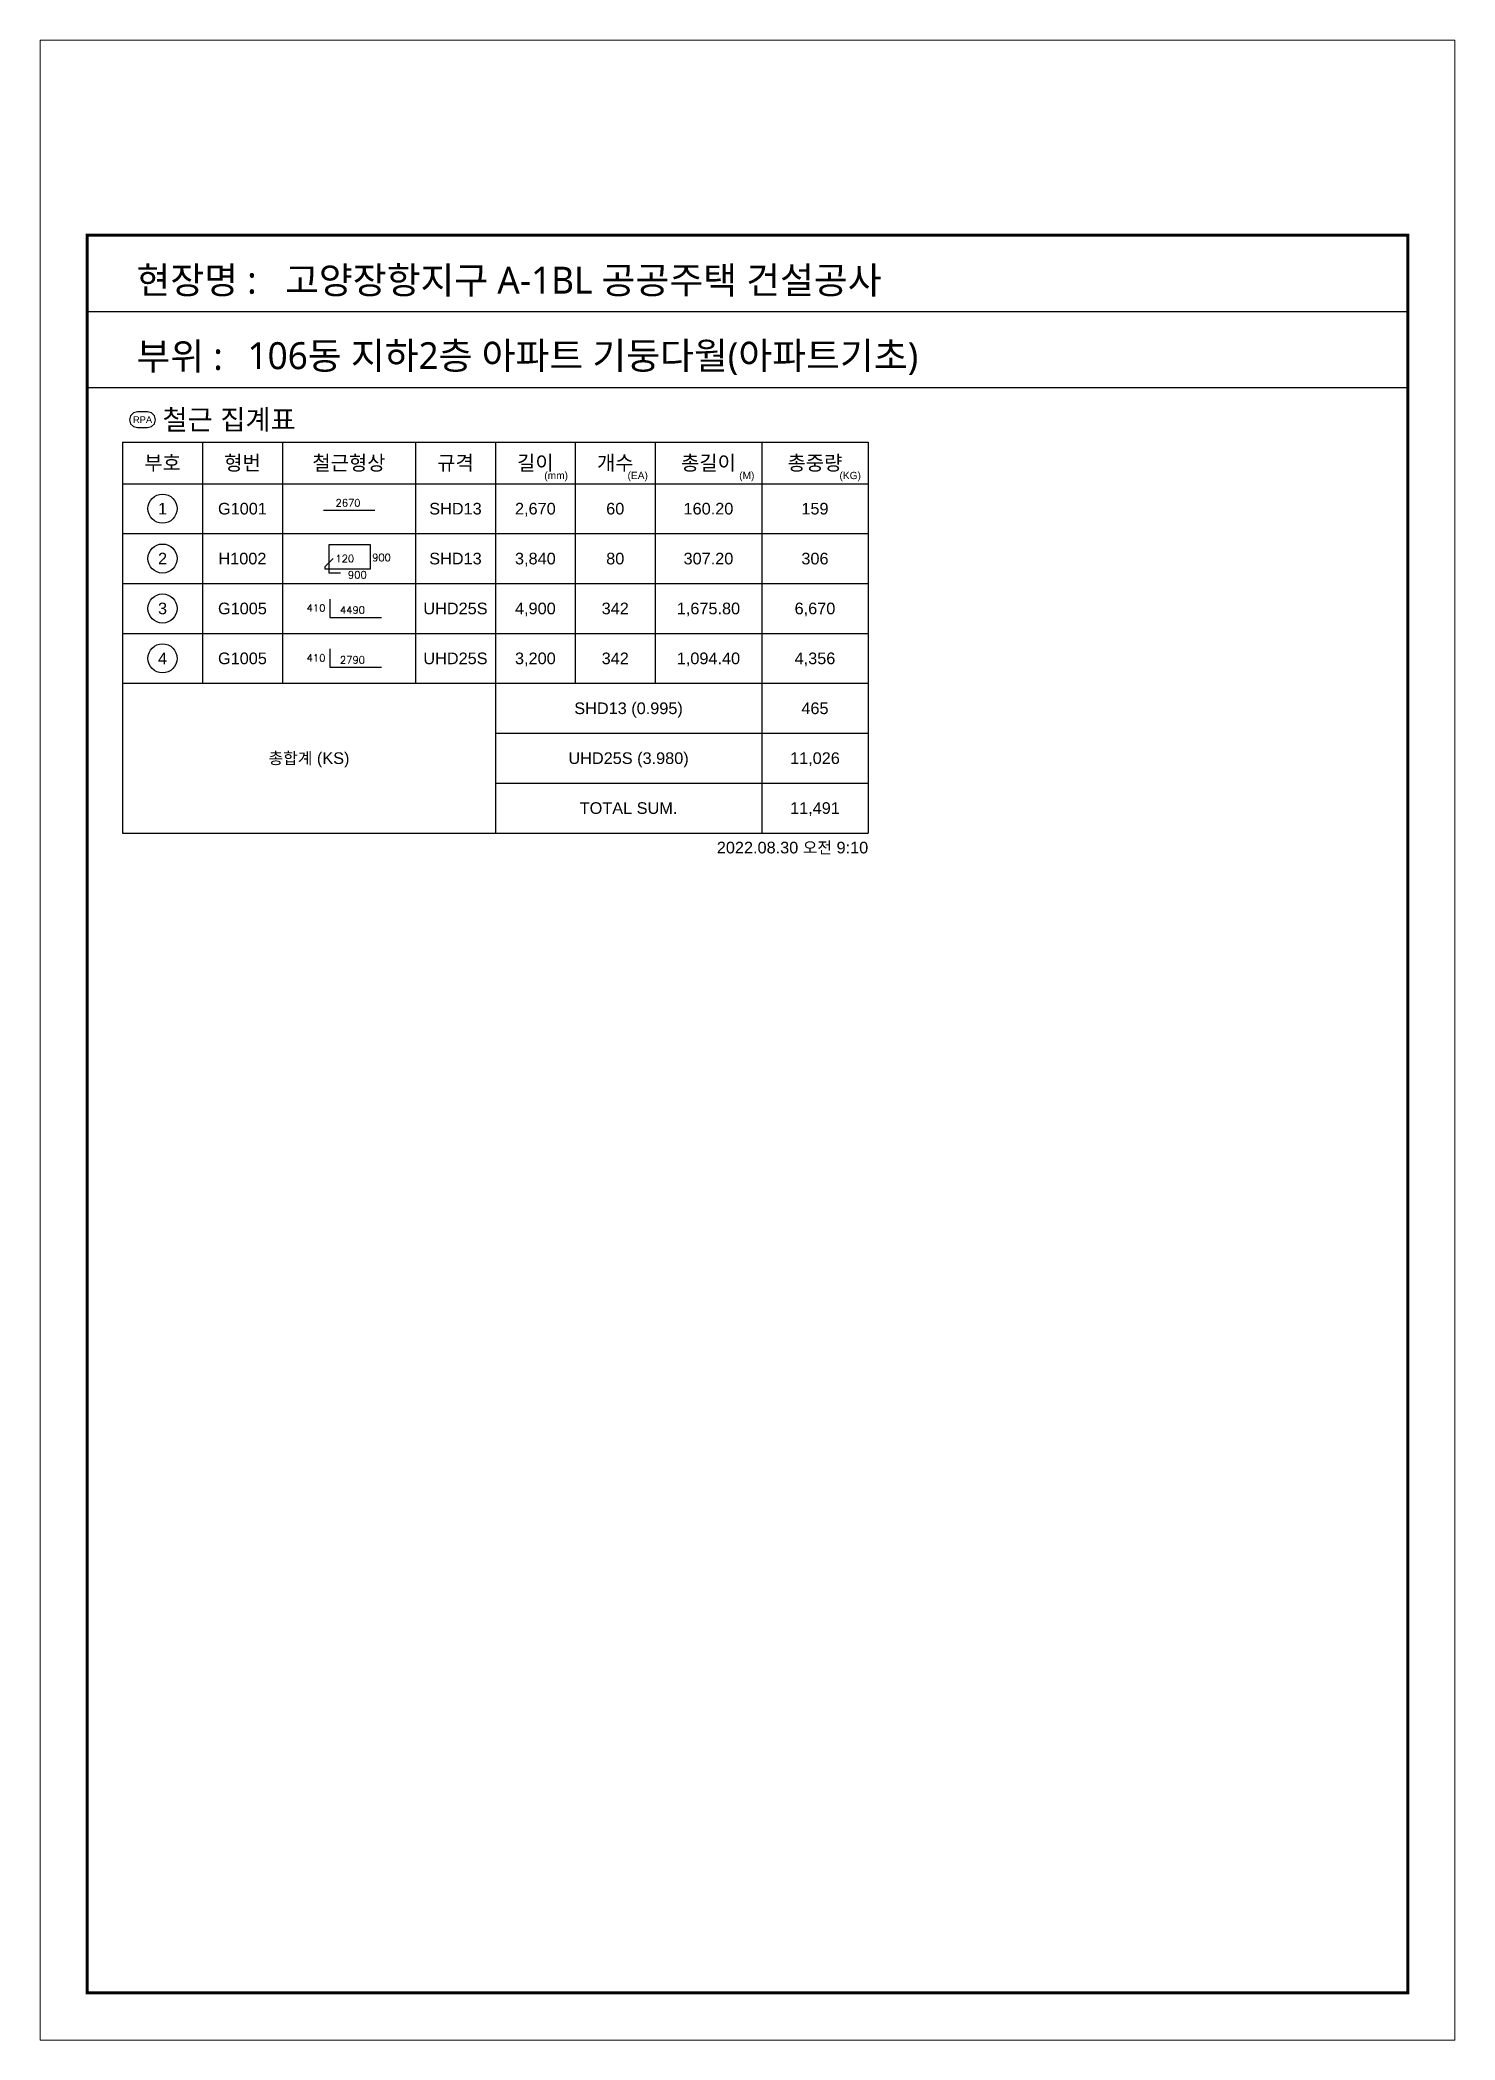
# Model space of a CAD drawing. Header units: millimetres. Extents: x 262481 to 2519995, y -394348 to 364571.
# Drawn here: x 492761 to 509091, y -220901 to -197807 of the extents above; entities that cross this region are included whole.
import ezdxf
from ezdxf.enums import TextEntityAlignment as Align

# ---------------------------------------------------------------- set-up
doc = ezdxf.new("R2010")
doc.units = ezdxf.units.MM
doc.header["$LTSCALE"] = 65
for name, color, linetype in [('AMAC-TITLE', 7, 'Continuous'), ('FORM-L', 7, 'Continuous'), ('RP_DIM', 7, 'Continuous'), ('SHOPLINE', 7, 'Continuous'), ('XDIM', 7, 'Continuous')]:
    doc.layers.add(name, color=color, linetype=linetype)
doc.layers.add('TEXT', color=3, linetype='Continuous', lineweight=9)
doc.styles.add('RPWK1', font='arial.ttf', dxfattribs={"bigfont": 'whgtxt.shx'})
doc.styles.add('XRebar2', font='Romans.shx')
doc.styles.add('돋움', font='malgun.ttf')

msp = doc.modelspace()

# ---------------------------------------------------------------- texts
at = {"layer": 'AMAC-TITLE', "color": 2, "linetype": 'Continuous', "style": '돋움'}
msp.add_text('106동 지하2층 아파트 기둥다월(아파트기초)', height=311.415, dxfattribs=at).set_placement((495155.6, -201607.6))
at = {"layer": 'RP_DIM', "color": 7, "linetype": 'Continuous', "ltscale": 100, "style": 'RPWK1'}
msp.add_text('철근 집계표', height=230.49, dxfattribs=at).set_placement((494174.9, -202190.9), align=Align.MIDDLE_LEFT)
for s, height, p in [('RPA', 76.83, (493944.4, -202190.9)), ('부호', 168.07, (494174.9, -202690.3)), ('형번', 168.07, (495096.8, -202690.3)), ('철근형상', 168.07, (496326.1, -202690.3)), ('규격', 168.07, (497555.4, -202690.3)), ('길이', 168.07, (498477.4, -202690.3)), ('개수', 168.07, (499399.4, -202690.3)), ('총길이', 168.07, (500475, -202690.3)), ('총중량', 168.07, (501704.3, -202690.3)), ('1', 134.5, (494174.9, -203218.5)), ('G1001', 134.45, (495096.8, -203218.5)), ('SHD13', 134.45, (497555.4, -203218.5)), ('2,670', 134.45, (498477.4, -203218.5)), ('60', 134.45, (499399.4, -203218.5)), ('160.20', 134.45, (500475, -203218.5)), ('159', 134.45, (501704.3, -203218.5)), ('2', 134.5, (494174.9, -203794.7)), ('H1002', 134.45, (495096.8, -203794.7)), ('SHD13', 134.45, (497555.4, -203794.7)), ('3,840', 134.45, (498477.4, -203794.7)), ('80', 134.45, (499399.4, -203794.7)), ('307.20', 134.45, (500475, -203794.7)), ('306', 134.45, (501704.3, -203794.7)), ('3', 134.5, (494174.9, -204370.9)), ('G1005', 134.45, (495096.8, -204370.9)), ('UHD25S', 134.45, (497555.4, -204370.9)), ('4,900', 134.45, (498477.4, -204370.9)), ('342', 134.45, (499399.4, -204370.9)), ('1,675.80', 134.45, (500475, -204370.9)), ('6,670', 134.45, (501704.3, -204370.9)), ('4', 134.5, (494174.9, -204947.2)), ('G1005', 134.45, (495096.8, -204947.2)), ('UHD25S', 134.45, (497555.4, -204947.2)), ('3,200', 134.45, (498477.4, -204947.2)), ('342', 134.45, (499399.4, -204947.2)), ('1,094.40', 134.45, (500475, -204947.2)), ('4,356', 134.45, (501704.3, -204947.2)), ('SHD13 (0.995)', 134.454, (499553, -205523.4)), ('465', 134.45, (501704.3, -205523.4)), ('총합계 (KS)', 134.45, (495865.1, -206099.6)), ('UHD25S (3.980)', 134.454, (499553, -206099.6)), ('11,026', 134.45, (501704.3, -206099.6)), ('TOTAL SUM.', 134.45, (499553, -206675.9)), ('11,491', 134.45, (501704.3, -206675.9))]:
    msp.add_text(s, height=height, dxfattribs=at).set_placement(p, align=Align.MIDDLE_CENTER)
for s, p in [('(mm)', (498854.3, -202902.4)), ('(EA)', (499776.3, -202902.4)), ('(M)', (501005.6, -202902.4)), ('(KG)', (502234.9, -202902.4))]:
    msp.add_text(s, height=84.03, dxfattribs=at).set_placement(p, align=Align.BOTTOM_RIGHT)
msp.add_text('2022.08.30 오전 9:10', height=134.454, dxfattribs=at).set_placement((502318.9, -207064.8), align=Align.TOP_RIGHT)

# ---------------------------------------------------------------- blocks, each defined once
blk = doc.blocks.new('zsdfhetshts')
blk.add_lwpolyline([(0, 0), (15120, 0), (15120, 21384), (0, 21384)], close=True)
at = {"layer": 'FORM-L', "const_width": 32.6}
blk.add_lwpolyline([(504, 504), (14616, 504), (14616, 19296), (504, 19296)], close=True, dxfattribs=at)
at = {"layer": 'SHOPLINE'}
blk.add_line((504, 18480), (14625, 18480), dxfattribs=at)
blk.add_lwpolyline([(504, 19296), (14616, 19296), (14616, 17664), (504, 17664)], close=True, dxfattribs=at)
at = {"layer": 'AMAC-TITLE', "color": 3, "linetype": 'Continuous', "style": '돋움'}
for s, height, p in [('현장명 :', 288.3, (1031, 18672)), ('고양장항지구 A-1BL 공공주택 건설공사', 288.35, (2618, 18672)), ('부위 :', 288.3, (1031, 17857))]:
    blk.add_text(s, height=height, dxfattribs=at).set_placement(p)
blk = doc.blocks.new('DHS_G1001')
at = {"layer": 'XDIM', "color": 1, "linetype": 'Continuous', "ltscale": 2.91412e-318}
blk.add_lwpolyline([(-768, -45), (780, -45)], dxfattribs=at)
at = {"layer": 'XDIM', "color": 3, "linetype": 'Continuous', "ltscale": 2.91412e-318, "style": 'XRebar2'}
blk.add_attdef('A', text='', height=219, dxfattribs=at).set_placement((-27, -3), align=Align.BOTTOM_CENTER)
blk = doc.blocks.new('DHS_H1002')
at = {"layer": 'XDIM', "color": 1, "linetype": 'Continuous', "ltscale": 2.91412e-318}
blk.add_lwpolyline([(-477, 3), (-720, -249), (-720, -312), (645, -312), (645, 414), (-609, 414), (-609, -426), (-258, -426)], dxfattribs=at)
at = {"layer": 'XDIM', "color": 3, "linetype": 'Continuous', "ltscale": 2.91412e-318, "style": 'XRebar2'}
blk.add_attdef('A', text='', height=219, dxfattribs=at).set_placement((-405, -177), align=Align.BOTTOM_LEFT)
for tag, height, p in [('D', 0.1, (0, 0)), ('E', 0.1, (0, 0)), ('F', 0.1, (0, 0)), ('C', 219, (696, 33))]:
    blk.add_attdef(tag, text='', height=height, dxfattribs=at).set_placement(p, align=Align.MIDDLE_LEFT)
blk.add_attdef('B', text='', height=219, dxfattribs=at).set_placement((-30, -381), align=Align.TOP_LEFT)
blk = doc.blocks.new('DHS_G1005')
at = {"layer": 'XDIM', "color": 1, "linetype": 'Continuous', "ltscale": 2.91412e-318}
blk.add_lwpolyline([(-573, 282), (-573, -267), (975, -267)], dxfattribs=at)
at = {"layer": 'XDIM', "color": 3, "linetype": 'Continuous', "ltscale": 2.91412e-318, "style": 'XRebar2'}
blk.add_attdef('A', text='', height=219, dxfattribs=at).set_placement((-708, -162), align=Align.BOTTOM_RIGHT)
blk.add_attdef('B', text='', height=219, dxfattribs=at).set_placement((105, -222), align=Align.BOTTOM_CENTER)

# ---------------------------------------------------------------- linework, layer by layer
at = {"layer": 'RP_DIM', "color": 253, "linetype": 'Continuous', "ltscale": 100}
for p, q in [((493944.4, -202190.9), (493945.5, -202190.9)), ((493944.4, -202190.9), (493945.5, -202190.9)), ((493944.4, -202190.9), (493945.5, -202190.9)), ((493944.4, -202190.9), (493945.5, -202190.9)), ((493713.9, -202450.2), (502318.9, -202450.2)), ((493713.9, -202450.2), (493713.9, -206964)), ((494635.9, -202450.2), (494635.9, -202930.4)), ((495557.8, -202450.2), (495557.8, -202930.4)), ((497094.4, -202450.2), (497094.4, -202930.4)), ((498016.4, -202450.2), (498016.4, -202930.4)), ((498938.4, -202450.2), (498938.4, -202930.4)), ((499860.3, -202450.2), (499860.3, -202930.4)), ((501089.6, -202450.2), (501089.6, -202930.4)), ((502318.9, -202450.2), (502318.9, -202930.4)), ((502318.9, -202450.2), (502318.9, -206964)), ((493713.9, -202930.4), (502318.9, -202930.4)), ((494635.9, -202930.4), (494635.9, -205235.3)), ((495557.8, -202930.4), (495557.8, -205235.3)), ((497094.4, -202930.4), (497094.4, -205235.3)), ((498016.4, -202930.4), (498016.4, -206964)), ((498938.4, -202930.4), (498938.4, -205235.3)), ((499860.3, -202930.4), (499860.3, -205235.3)), ((501089.6, -202930.4), (501089.6, -206964)), ((493713.9, -203506.6), (502318.9, -203506.6)), ((493713.9, -204082.8), (502318.9, -204082.8)), ((493713.9, -204659.1), (502318.9, -204659.1)), ((493713.9, -205235.3), (502318.9, -205235.3)), ((498016.4, -205811.5), (502318.9, -205811.5)), ((498016.4, -206387.8), (502318.9, -206387.8)), ((493713.9, -206964), (502318.9, -206964))]:
    msp.add_line(p, q, dxfattribs=at)
at = {"layer": 'RP_DIM', "color": 7, "linetype": 'Continuous', "ltscale": 100}
msp.add_lwpolyline([(493886.8, -202283.1), (494002, -202283.1), (494048.1, -202270.7), (494081.8, -202237), (494094.2, -202190.9), (494081.8, -202144.8), (494048.1, -202111), (494002, -202098.7), (493886.8, -202098.7), (493840.7, -202111), (493806.9, -202144.8), (493794.6, -202190.9), (493806.9, -202237), (493840.7, -202270.7), (493886.8, -202283.1)], dxfattribs=at)
for centre in [(494174.9, -203218.5), (494174.9, -203794.7), (494174.9, -204370.9), (494174.9, -204947.2)]:
    msp.add_circle(centre, 168.1, dxfattribs=at)
at = {"layer": 'RP_DIM', "color": 253, "linetype": 'Continuous', "ltscale": 100}
msp.add_solid([(493713.9, -202450.2), (493714, -202450.2), (493713.9, -202450.2)], dxfattribs=at)

# ---------------------------------------------------------------- block references
at = {"layer": 'RP_DIM', "color": 7, "linetype": 'Continuous', "ltscale": 100, "xscale": 0.384153, "yscale": 0.384153, "zscale": 0.384153}
for name, p, values in [('DHS_G1001', (496326.1, -203218.5), {'A': '2670'}), ('DHS_H1002', (496326.1, -203794.7), {'A': '120', 'B': '900', 'C': '900', 'D': '900', 'E': '900', 'F': '120'}), ('DHS_G1005', (496326.1, -204370.9), {'A': '410', 'B': '4490'}), ('DHS_G1005', (496326.1, -204947.2), {'A': '410', 'B': '2790'})]:
    msp.add_blockref(name, p, dxfattribs=at).add_auto_attribs(values)
at = {"layer": 'TEXT', "color": 4, "xscale": 1.08, "yscale": 1.08, "zscale": 1.08}
msp.add_blockref('zsdfhetshts', (492760.9, -220901.4), dxfattribs=at)

msp.set_redraw_order([(e.dxf.handle, doc.entitydb.next_handle()) for e in msp.query("TEXT MTEXT ATTDEF DIMENSION ARC_DIMENSION")])  # texts and dimensions are drawn at this point

doc.saveas('drawing.dxf')
